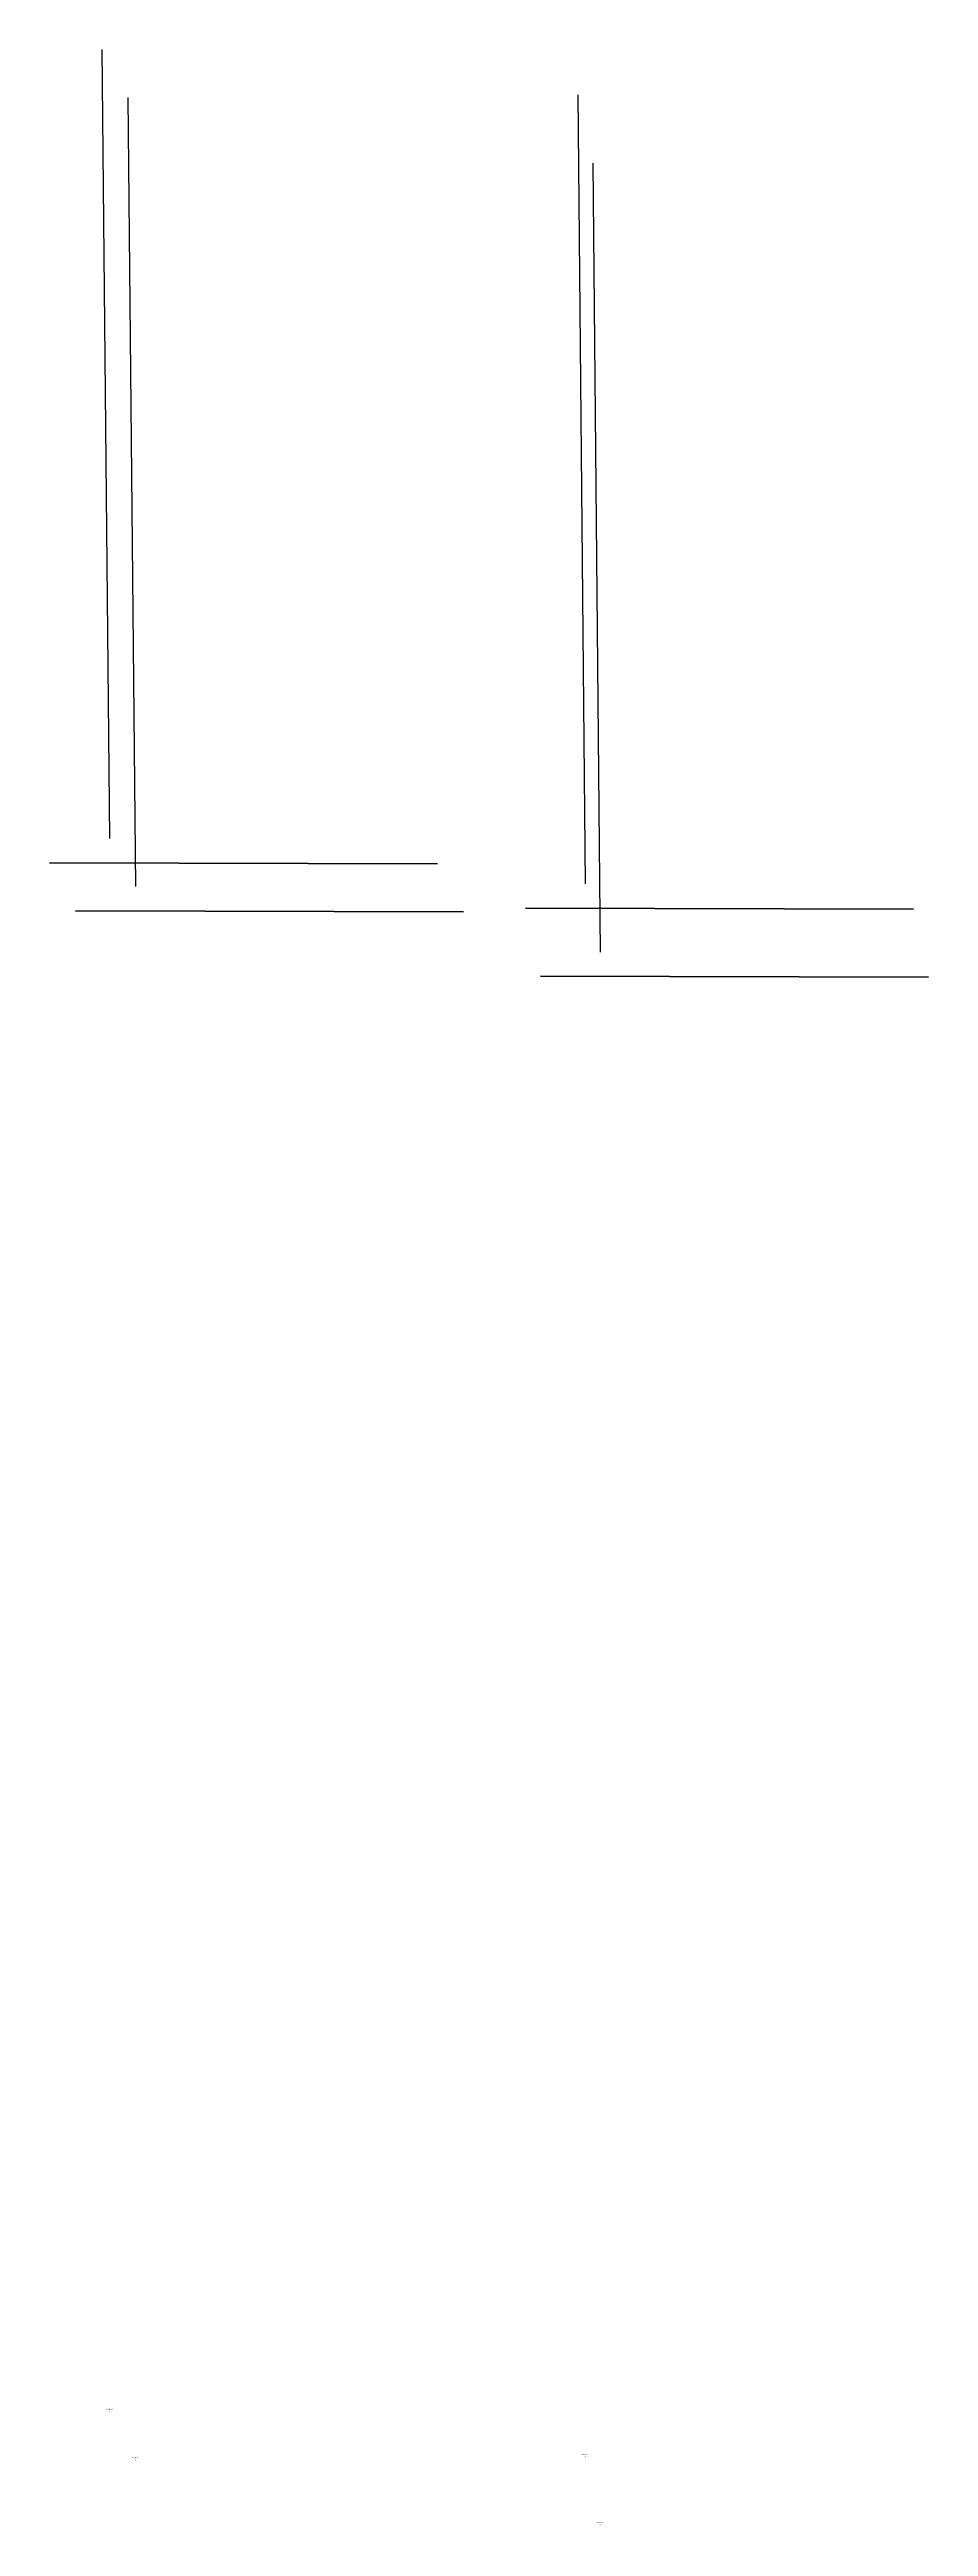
# Model space of a CAD drawing. Header units: millimetres. Extents: x -577931 to -293021, y -457572 to 177983.
# Drawn here: x -509126 to -293021, y -431526 to 177983 of the extents above; entities that cross this region are included whole.
import ezdxf
from ezdxf.enums import TextEntityAlignment as Align

# ---------------------------------------------------------------- set-up
doc = ezdxf.new("R2010")
doc.units = ezdxf.units.MM
doc.layers.add('unplotted', color=210, linetype='Continuous', lineweight=15, plot=False)
for name, color, linetype, lineweight in [('Аннотации_Марка_НаименованиеПомещения', 7, 'Continuous', 9), ('Аннотации_Марка_НомерПомещения', 7, 'Continuous', 9), ('К_Стены', 1, 'Continuous', 40), ('К_тонкая', 84, 'Continuous', 13), ('Канализация', 170, 'Continuous', 30), ('Контуры помещений @ 100', 92, 'Continuous', 9)]:
    doc.layers.add(name, color=color, linetype=linetype, lineweight=lineweight)
doc.styles.add('IP_2.5mm', font='isocpeui.ttf', dxfattribs={"width": 0.8, "height": 2.5})
doc.styles.add('IP_5mm', font='isocpeui.ttf', dxfattribs={"width": 0.8, "height": 5})
pattern_1 = [(45, (-236.659, -34277.923), (-6.73519209, 6.73519209), []), (45, (-232.169, -34277.923), (-6.73519209, 6.73519209), [])]

# ---------------------------------------------------------------- blocks, each defined once
blk = doc.blocks.new('Аннотации_марка_помещение')
at = {"layer": 'К_Стены', "ltscale": 100}
blk.add_line((808.3, 3813.8), (-145.8, 3816), dxfattribs=at)
at = {"layer": 'Канализация', "ltscale": 100}
blk.add_line((2, 3875.7), (-16.1, 5817.2), dxfattribs=at)
blk = doc.blocks.new('A$C37163BD4')
at = {"layer": 'Контуры помещений @ 100'}
ref = blk.add_blockref('Аннотации_марка_помещение', (735, 442), dxfattribs=dict(at, xscale=100, yscale=100, zscale=100))
ref.add_attrib('М', '1', dxfattribs={"layer": 'Аннотации_Марка_НомерПомещения', "height": 500, "style": 'IP_5mm', "width": 0.8}).set_placement((735, 842), align=Align.MIDDLE_CENTER)
ref.add_attrib('Наименование', 'Помещение', dxfattribs={"layer": 'Аннотации_Марка_НаименованиеПомещения', "height": 250, "style": 'IP_2.5mm', "width": 0.8}).set_placement((735, 1552), align=Align.MIDDLE_CENTER)

msp = doc.modelspace()

# ---------------------------------------------------------------- hatches: boundary and pattern name
at = {"layer": 'К_тонкая', "ltscale": 100}
h = msp.add_hatch(dxfattribs=at)
h.set_pattern_fill('ANSI32', color=256)
h.paths.add_polyline_path([(-497581.1, -242398.6), (-497131.1, -242398.6), (-497131.1, -242248.6), (-497581.1, -242248.6)], flags=9)
h.paths.add_polyline_path([(-496993.6, -242447.8), (-496227.4, -242447.8), (-496227.4, -242297.8), (-496993.6, -242297.8)], flags=9)
h = msp.add_hatch(dxfattribs=at)
h.set_pattern_fill('ANSI32', color=256, style=0)
h.paths.add_polyline_path([(-497581.1, -242398.6), (-497131.1, -242398.6), (-497131.1, -242248.6), (-497581.1, -242248.6)], flags=9)
h.paths.add_polyline_path([(-496993.6, -242447.8), (-496227.4, -242447.8), (-496227.4, -242297.8), (-496993.6, -242297.8)], flags=9)
h = msp.add_hatch(dxfattribs=at)
h.set_pattern_fill('ANSI32', color=256)
h.set_pattern_definition(pattern_1)
h.paths.add_polyline_path([(-497817.8, -276676.5), (-497367.8, -276676.5), (-497367.8, -276526.5), (-497817.8, -276526.5)], flags=9)
h.paths.add_polyline_path([(-497230.2, -276725.8), (-496464, -276725.8), (-496464, -276575.8), (-497230.2, -276575.8)], flags=9)
h = msp.add_hatch(dxfattribs=at)
h.set_pattern_fill('ANSI32', color=256, style=0)
h.set_pattern_definition(pattern_1)
h.paths.add_polyline_path([(-497817.8, -276676.5), (-497367.8, -276676.5), (-497367.8, -276526.5), (-497817.8, -276526.5)], flags=9)
h.paths.add_polyline_path([(-497230.2, -276725.8), (-496464, -276725.8), (-496464, -276575.8), (-497230.2, -276575.8)], flags=9)

# ---------------------------------------------------------------- block references
at = {"layer": 'unplotted', "ltscale": 100}
msp.add_blockref('A$C37163BD4', (-488891.3, -416012.5), dxfattribs=at)
at = {"layer": 'Контуры помещений @ 100'}
ref = msp.add_blockref('Аннотации_марка_помещение', (-494547.6, -403736.1), dxfattribs=dict(at, xscale=100, yscale=100, zscale=100))
ref.add_attrib('М', '1', dxfattribs={"layer": 'Аннотации_Марка_НомерПомещения', "height": 500, "style": 'IP_5mm', "width": 0.8}).set_placement((-494547.6, -403336.1), align=Align.MIDDLE_CENTER)
ref.add_attrib('Наименование', 'Помещение', dxfattribs={"layer": 'Аннотации_Марка_НаименованиеПомещения', "height": 250, "style": 'IP_2.5mm', "width": 0.8}).set_placement((-494547.6, -402626.7), align=Align.MIDDLE_CENTER)
ref = msp.add_blockref('Аннотации_марка_помещение', (-377530.1, -414923.1), dxfattribs=dict(at, xscale=100, yscale=100, zscale=100))
ref.add_attrib('М', '1', dxfattribs={"layer": 'Аннотации_Марка_НомерПомещения', "height": 500, "style": 'IP_5mm', "width": 0.8}).set_placement((-377530.1, -414523.1), align=Align.MIDDLE_CENTER)
ref.add_attrib('Наименование', 'Помещение', dxfattribs={"layer": 'Аннотации_Марка_НаименованиеПомещения', "height": 250, "style": 'IP_2.5mm', "width": 0.8}).set_placement((-377530.1, -413813.8), align=Align.MIDDLE_CENTER)
ref = msp.add_blockref('Аннотации_марка_помещение', (-373846.5, -431677.9), dxfattribs=dict(at, xscale=100, yscale=100, zscale=100))
ref.add_attrib('М', '1', dxfattribs={"layer": 'Аннотации_Марка_НомерПомещения', "height": 500, "style": 'IP_5mm', "width": 0.8}).set_placement((-373846.5, -431277.9), align=Align.MIDDLE_CENTER)
ref.add_attrib('Наименование', 'Помещение', dxfattribs={"layer": 'Аннотации_Марка_НаименованиеПомещения', "height": 250, "style": 'IP_2.5mm', "width": 0.8}).set_placement((-373846.5, -430568.5), align=Align.MIDDLE_CENTER)

doc.saveas('drawing.dxf')
